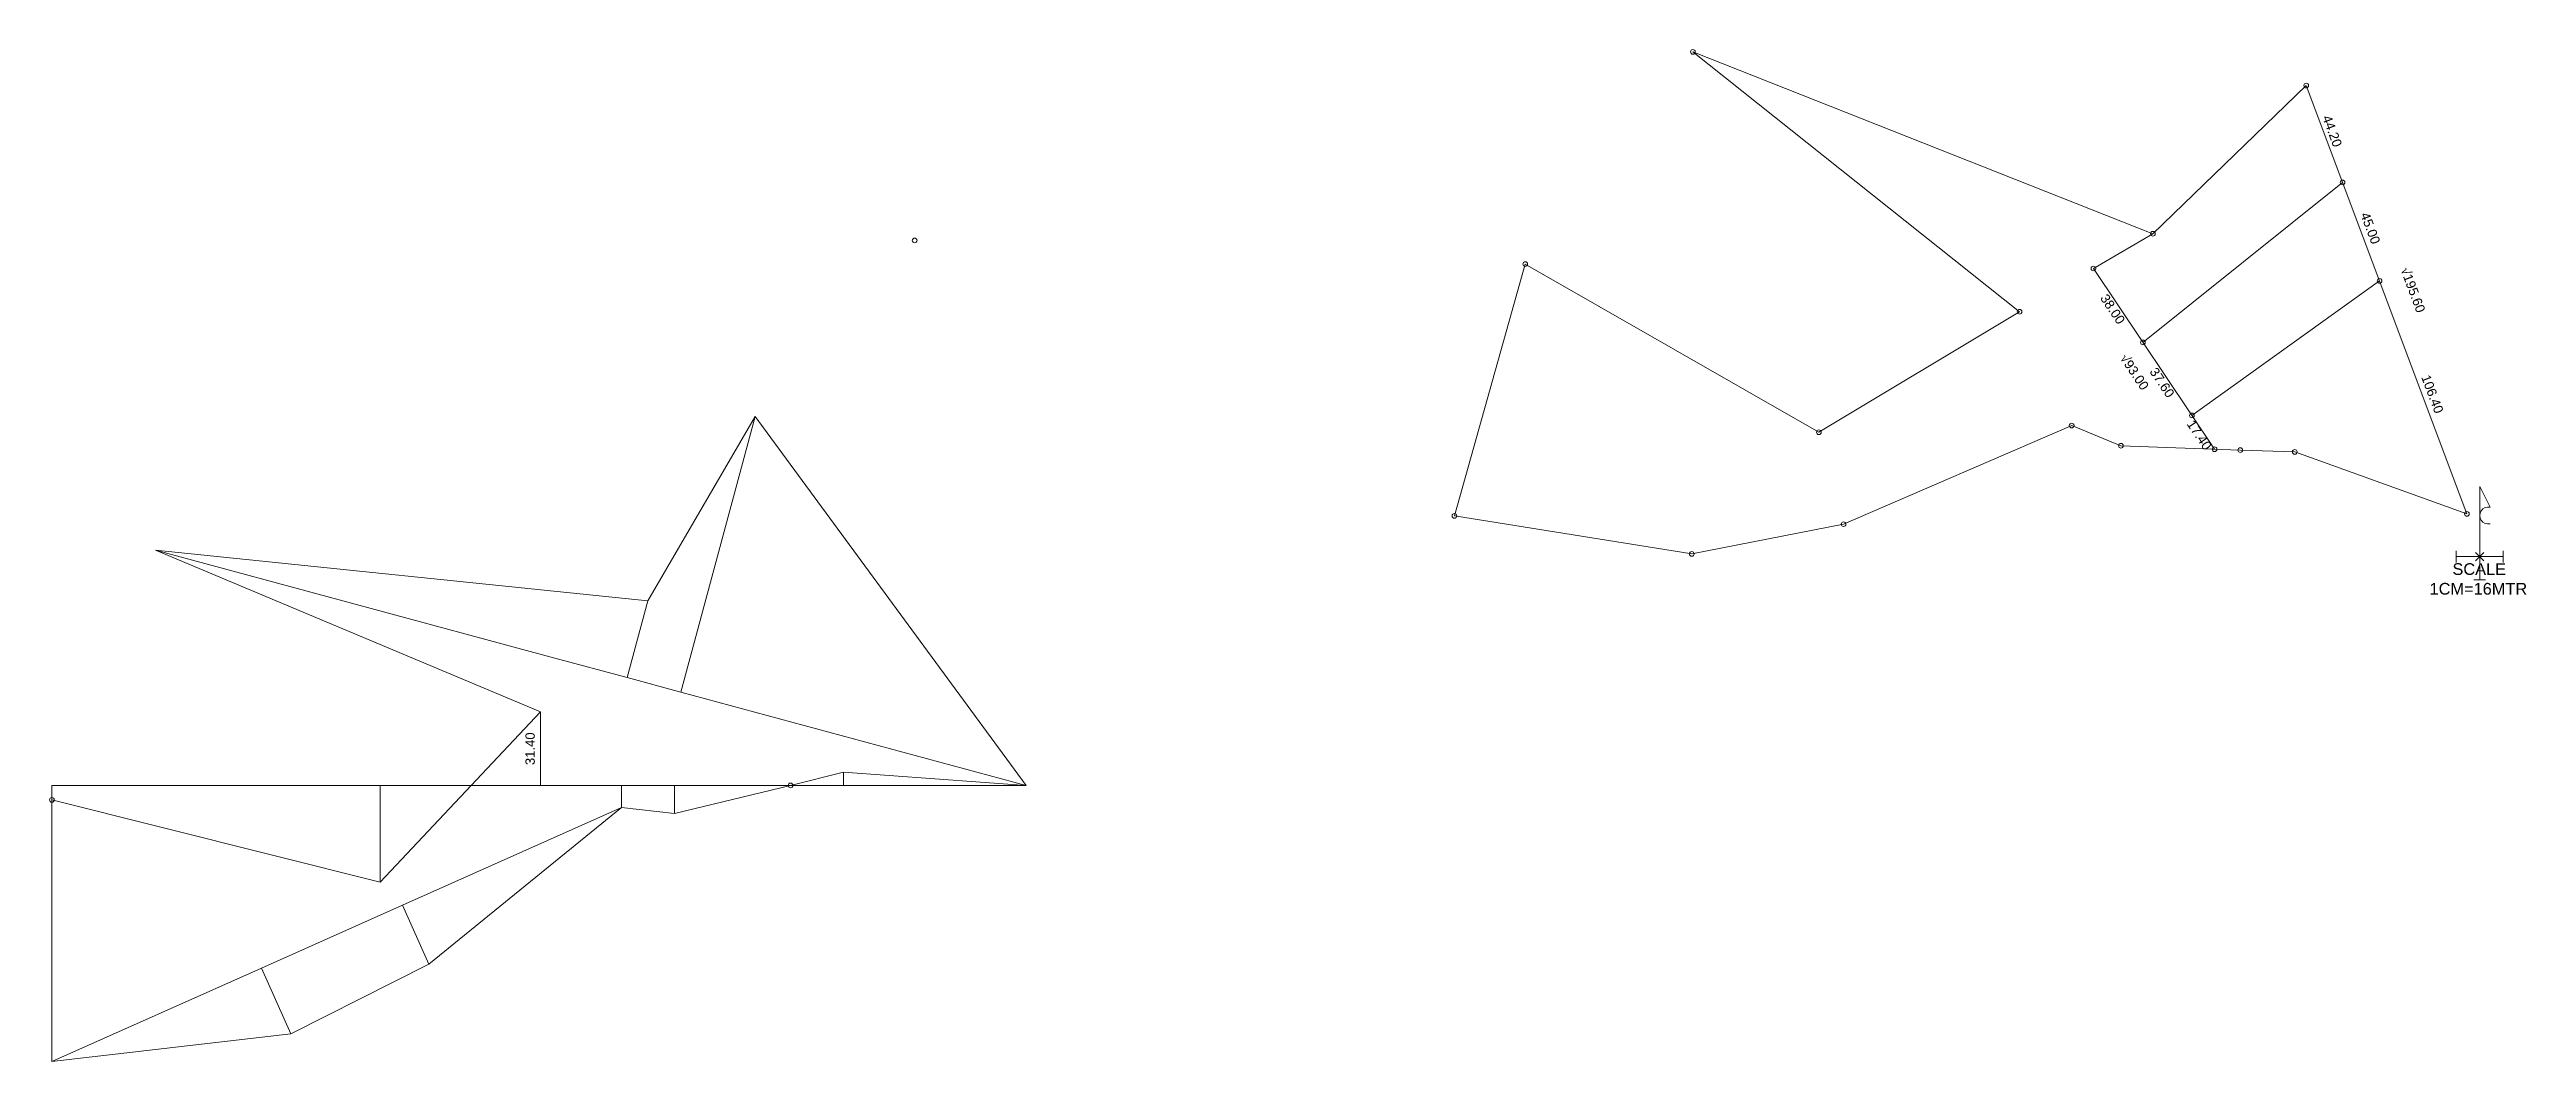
# Model space of a CAD drawing. Header units: metres. Extents: x 122 to 2354, y 64 to 1117.
# Drawn here: x 736 to 1794, y 422 to 855 of the extents above; entities that cross this region are included whole.
import ezdxf

# ---------------------------------------------------------------- set-up
doc = ezdxf.new("R2010")
doc.units = ezdxf.units.M
doc.layers.add('base offset', color=6, linetype='Continuous', plot=False)
doc.layers.add('BOUNDARY LINES', color=7, linetype='Continuous')
doc.layers.add('HISSA LINE', color=1, linetype='Continuous')
doc.styles.get("Standard").update_dxf_attribs({"font": 'arial.ttf'})
doc.dimstyles.new('ISO-25', dxfattribs={"dimtxt": 4, "dimasz": 2.5, "dimexe": 1.25, "dimexo": 0.625, "dimtad": 1, "dimrnd": 0.2, "dimzin": 4, "dimdsep": 46, "dimtxsty": 'Standard', "dimcen": 2.5, "dimse1": 1, "dimse2": 1, "dimsd1": 1, "dimsd2": 1, "dimadec": 0, "dimazin": 0, "dimtfac": 1, "dimtmove": 0, "dimatfit": 3, "dimfxl": 1, "dimarcsym": 0})

msp = doc.modelspace()

# ---------------------------------------------------------------- texts
at = {"lineweight": 15}
for s, p in [('SCALE', (1762.678, 629.998)), ('1CM=16MTR', (1752.901, 621.579))]:
    msp.add_text(s, height=5, dxfattribs=at).set_placement(p)

# ---------------------------------------------------------------- blocks, each defined once
blk = doc.blocks.new('*D11')
at = {"layer": 'Defpoints', "color": 0, "ltscale": 0.1, "transparency": 16777216}
for p in [(944.1, 571.4), (945.9, 571.4), (945.9, 540)]:
    blk.add_point(p, dxfattribs=at)
at = {"layer": 'base offset', "color": 0, "lineweight": 15, "ltscale": 0.1, "transparency": 16777216, "insert": (941.4, 555.7), "char_height": 4, "attachment_point": 5, "rotation": 90}
blk.add_mtext('31.40', dxfattribs=at)
blk = doc.blocks.new('*D12')
at = {"layer": 'Defpoints', "color": 0, "ltscale": 0.1, "transparency": 16777216}
for p in [(1604.7, 757.9), (1609.3, 761), (1630.5, 729.4)]:
    blk.add_point(p, dxfattribs=at)
at = {"layer": 'BOUNDARY LINES', "color": 0, "lineweight": 15, "ltscale": 0.1, "transparency": 16777216, "insert": (1617.5, 743.6), "char_height": 4, "attachment_point": 5, "rotation": 303.8222}
blk.add_mtext('38.00', dxfattribs=at)
blk = doc.blocks.new('*D13')
at = {"layer": 'Defpoints', "color": 0, "ltscale": 0.1, "transparency": 16777216}
for p in [(1625.9, 726.3), (1630.5, 729.4), (1651.4, 698.2)]:
    blk.add_point(p, dxfattribs=at)
at = {"layer": 'BOUNDARY LINES', "color": 0, "lineweight": 15, "ltscale": 0.1, "transparency": 16777216, "insert": (1638.6, 712.2), "char_height": 4, "attachment_point": 5, "rotation": 303.8222}
blk.add_mtext('37.60', dxfattribs=at)
blk = doc.blocks.new('*D14')
at = {"layer": 'Defpoints', "color": 0, "ltscale": 0.1, "transparency": 16777216}
for p in [(1647.4, 695.5), (1651.4, 698.2), (1661, 683.7)]:
    blk.add_point(p, dxfattribs=at)
at = {"layer": 'BOUNDARY LINES', "color": 0, "lineweight": 15, "ltscale": 0.1, "transparency": 16777216, "insert": (1654.5, 689.8), "char_height": 4, "attachment_point": 5, "rotation": 303.8222}
blk.add_mtext('17.40', dxfattribs=at)
blk = doc.blocks.new('*D15')
at = {"layer": 'Defpoints', "color": 0, "ltscale": 0.1, "transparency": 16777216}
for p in [(1715.7, 797.8), (1731.5, 755.6), (1733, 756.2)]:
    blk.add_point(p, dxfattribs=at)
at = {"layer": 'BOUNDARY LINES', "color": 0, "lineweight": 15, "ltscale": 0.1, "transparency": 16777216, "insert": (1727.6, 778.2), "char_height": 4, "attachment_point": 5, "rotation": 290.5529}
blk.add_mtext('45.00', dxfattribs=at)
blk = doc.blocks.new('*D16')
at = {"layer": 'Defpoints', "color": 0, "ltscale": 0.1, "transparency": 16777216}
for p in [(1700.2, 839.2), (1701.1, 839.5), (1715.7, 797.8)]:
    blk.add_point(p, dxfattribs=at)
at = {"layer": 'BOUNDARY LINES', "color": 0, "lineweight": 15, "ltscale": 0.1, "transparency": 16777216, "insert": (1711.3, 819.7), "char_height": 4, "attachment_point": 5, "rotation": 290.5529}
blk.add_mtext('44.20', dxfattribs=at)
blk = doc.blocks.new('*D17')
at = {"layer": 'Defpoints', "color": 0, "ltscale": 0.1, "transparency": 16777216}
for p in [(1731.5, 755.6), (1733, 756.2), (1768.9, 656.1)]:
    blk.add_point(p, dxfattribs=at)
at = {"layer": 'BOUNDARY LINES', "color": 0, "lineweight": 15, "ltscale": 0.1, "transparency": 16777216, "insert": (1754.1, 707.3), "char_height": 4, "attachment_point": 5, "rotation": 290.5529}
blk.add_mtext('106.40', dxfattribs=at)
blk = doc.blocks.new('*D18')
at = {"layer": 'Defpoints', "color": 0, "ltscale": 0.1, "transparency": 16777216}
for p in [(1609.3, 761), (1661, 683.7), (1649.9, 676.3)]:
    blk.add_point(p, dxfattribs=at)
at = {"layer": 'BOUNDARY LINES', "color": 0, "lineweight": 15, "ltscale": 0.1, "transparency": 16777216, "insert": (1626.8, 716.7), "char_height": 4, "attachment_point": 5, "rotation": 303.8222}
blk.add_mtext('√93.00', dxfattribs=at)
blk = doc.blocks.new('*D19')
at = {"layer": 'Defpoints', "color": 0, "ltscale": 0.1, "transparency": 16777216}
for p in [(1700.2, 839.2), (1777.1, 659.2), (1768.9, 656.1)]:
    blk.add_point(p, dxfattribs=at)
at = {"layer": 'BOUNDARY LINES', "color": 0, "lineweight": 15, "ltscale": 0.1, "transparency": 16777216, "insert": (1745.8, 751.8), "char_height": 4, "attachment_point": 5, "rotation": 290.5529}
blk.add_mtext('√195.60', dxfattribs=at)

# ---------------------------------------------------------------- dimensions: what is measured, and where the dimension line sits
at = {"layer": 'base offset', "lineweight": 15, "ltscale": 0.1}
dim = msp.add_linear_dim(base=(944.073, 571.431), p1=(945.859, 540.031), p2=(945.859, 571.431), angle=90, dimstyle='ISO-25', dxfattribs=at)
dim.commit()
dim.dimension.update_dxf_attribs({"geometry": '*D11', "text_midpoint": (941.404, 555.731)})
at = {"layer": 'BOUNDARY LINES', "lineweight": 15, "ltscale": 0.1}
for p1, p2, distance, picture, middle in [((1715.749, 797.776), (1700.232, 839.163), -0.914, '*D16', (1711.344, 819.727)), ((1715.749, 797.776), (1731.547, 755.64), 1.535, '*D15', (1727.583, 778.183)), ((1630.458, 729.393), (1609.306, 760.962), 5.513, '*D12', (1617.519, 743.594)), ((1768.877, 656.079), (1731.547, 755.64), -1.501, '*D17', (1754.115, 707.323)), ((1651.387, 698.156), (1630.458, 729.393), 5.49, '*D13', (1638.579, 712.204)), ((1661.046, 683.739), (1651.387, 698.156), 4.786, '*D14', (1654.456, 689.768))]:
    dim = msp.add_aligned_dim(p1=p1, p2=p2, distance=distance, dimstyle='ISO-25', dxfattribs=at)
    dim.commit()
    dim.dimension.update_dxf_attribs({"geometry": picture, "text_midpoint": middle})
for p1, p2, distance, picture, middle in [((1700.232, 839.163), (1768.877, 656.079), 8.767, '*D19', (1745.816, 751.843)), ((1609.306, 760.962), (1661.046, 683.739), -13.402, '*D18', (1626.751, 716.706))]:
    dim = msp.add_aligned_dim(p1=p1, p2=p2, distance=distance, text='√<>', dimstyle='ISO-25', dxfattribs=at)
    dim.commit()
    dim.dimension.update_dxf_attribs({"geometry": picture, "text_midpoint": middle})

# ---------------------------------------------------------------- linework, layer by layer
at = {"lineweight": 15, "ltscale": 0.1}
for p, q in [((1774.308, 667.83), (1778.78, 658.885)), ((1774.308, 667.83), (1774.308, 627.83)), ((1764.308, 640.33), (1764.308, 635.33)), ((1774.308, 637.83), (1764.308, 637.83)), ((1772.54, 639.597), (1776.076, 636.062)), ((1772.54, 636.062), (1776.076, 639.597)), ((1774.308, 637.83), (1784.308, 637.83)), ((1784.308, 640.33), (1784.308, 635.33)), ((1771.808, 627.83), (1776.808, 627.83))]:
    msp.add_line(p, q, dxfattribs=at)
msp.add_arc((1777.917, 655.382), 3.608, 76.152114, 283.847886, dxfattribs=at)
at = {"layer": 'base offset', "lineweight": 15, "ltscale": 0.1}
for p, q in [((1005.751, 579.897), (1037.582, 697.671)), ((951.884, 594.455), (781.401, 640.531)), ((982.776, 586.106), (991.646, 618.929)), ((982.776, 586.106), (951.884, 594.455)), ((1005.751, 579.897), (982.776, 586.106)), ((1153.259, 540.031), (1005.751, 579.897)), ((945.859, 540.031), (945.859, 571.431)), ((737.059, 533.831), (737.059, 540.031)), ((737.059, 540.031), (877.259, 540.031)), ((877.259, 540.031), (877.259, 498.631)), ((877.259, 540.031), (945.859, 540.031)), ((945.859, 540.031), (980.459, 540.031)), ((980.459, 540.031), (980.459, 530.631)), ((980.459, 540.031), (1003.059, 540.031)), ((1003.059, 540.031), (1003.059, 528.031)), ((1003.059, 540.031), (1052.659, 540.031)), ((1052.659, 540.031), (1075.259, 540.031)), ((1075.259, 540.031), (1075.259, 545.631)), ((1075.259, 540.031), (1153.259, 540.031)), ((737.059, 422.031), (737.059, 533.831)), ((886.828, 488.854), (980.459, 530.631)), ((826.555, 461.962), (886.828, 488.854)), ((886.828, 488.854), (898.074, 463.649)), ((737.059, 422.031), (826.555, 461.962)), ((826.555, 461.962), (839.105, 433.835))]:
    msp.add_line(p, q, dxfattribs=at)
for centre in [(1052.659, 540.031), (737.059, 533.831)]:
    msp.add_circle(centre, 1, dxfattribs=at)
at = {"layer": 'BOUNDARY LINES', "lineweight": 15, "ltscale": 0.1}
for p, q in [((1577.739, 742.491), (1438.151, 853.562)), ((1438.151, 853.562), (1634.682, 775.809)), ((1634.682, 775.809), (1700.232, 839.163)), ((1700.232, 839.163), (1768.877, 656.079)), ((1336.273, 655.245), (1366.561, 762.864)), ((1366.561, 762.864), (1491.982, 690.998)), ((1491.982, 690.998), (1577.739, 742.491)), ((1599.992, 693.844), (1502.541, 651.686)), ((1621.042, 685.218), (1599.992, 693.844)), ((1672.039, 683.332), (1621.042, 685.218)), ((1695.31, 682.6), (1672.039, 683.332)), ((1768.877, 656.079), (1695.31, 682.6)), ((1437.7, 638.962), (1336.273, 655.245)), ((1502.541, 651.686), (1437.7, 638.962))]:
    msp.add_line(p, q, dxfattribs=at)
msp.add_lwpolyline([(737.059, 533.831), (877.259, 498.631), (945.859, 571.431), (781.401, 640.531), (991.646, 618.929), (1037.582, 697.671), (1153.259, 540.031), (1075.259, 545.631), (1052.659, 540.031), (1003.059, 528.031), (980.459, 530.631), (898.074, 463.649), (839.105, 433.835), (737.059, 422.031), (737.059, 533.831)], dxfattribs=at)
for centre in [(1438.151, 853.562), (1700.232, 839.163), (1105.675, 772.998), (1634.682, 775.809), (1366.561, 762.864), (1577.739, 742.491), (1491.982, 690.998), (1599.992, 693.844), (1621.042, 685.218), (1672.039, 683.332), (1695.31, 682.6), (1336.273, 655.245), (1768.877, 656.079), (1502.541, 651.686), (1437.7, 638.962)]:
    msp.add_circle(centre, 1, dxfattribs=at)
at = {"layer": 'HISSA LINE', "lineweight": 15, "ltscale": 0.1}
for p, q in [((1630.458, 729.393), (1715.749, 797.776)), ((1634.682, 775.809), (1609.306, 760.962)), ((1609.306, 760.962), (1661.046, 683.739)), ((1651.387, 698.156), (1731.547, 755.64))]:
    msp.add_line(p, q, dxfattribs=at)
for centre in [(1715.749, 797.776), (1609.306, 760.962), (1731.547, 755.64), (1630.458, 729.393), (1651.387, 698.156), (1661.046, 683.739)]:
    msp.add_circle(centre, 1, dxfattribs=at)

msp.set_redraw_order([(e.dxf.handle, doc.entitydb.next_handle()) for e in msp.query("TEXT MTEXT ATTDEF DIMENSION ARC_DIMENSION")])  # texts and dimensions are drawn at this point

doc.saveas('drawing.dxf')
